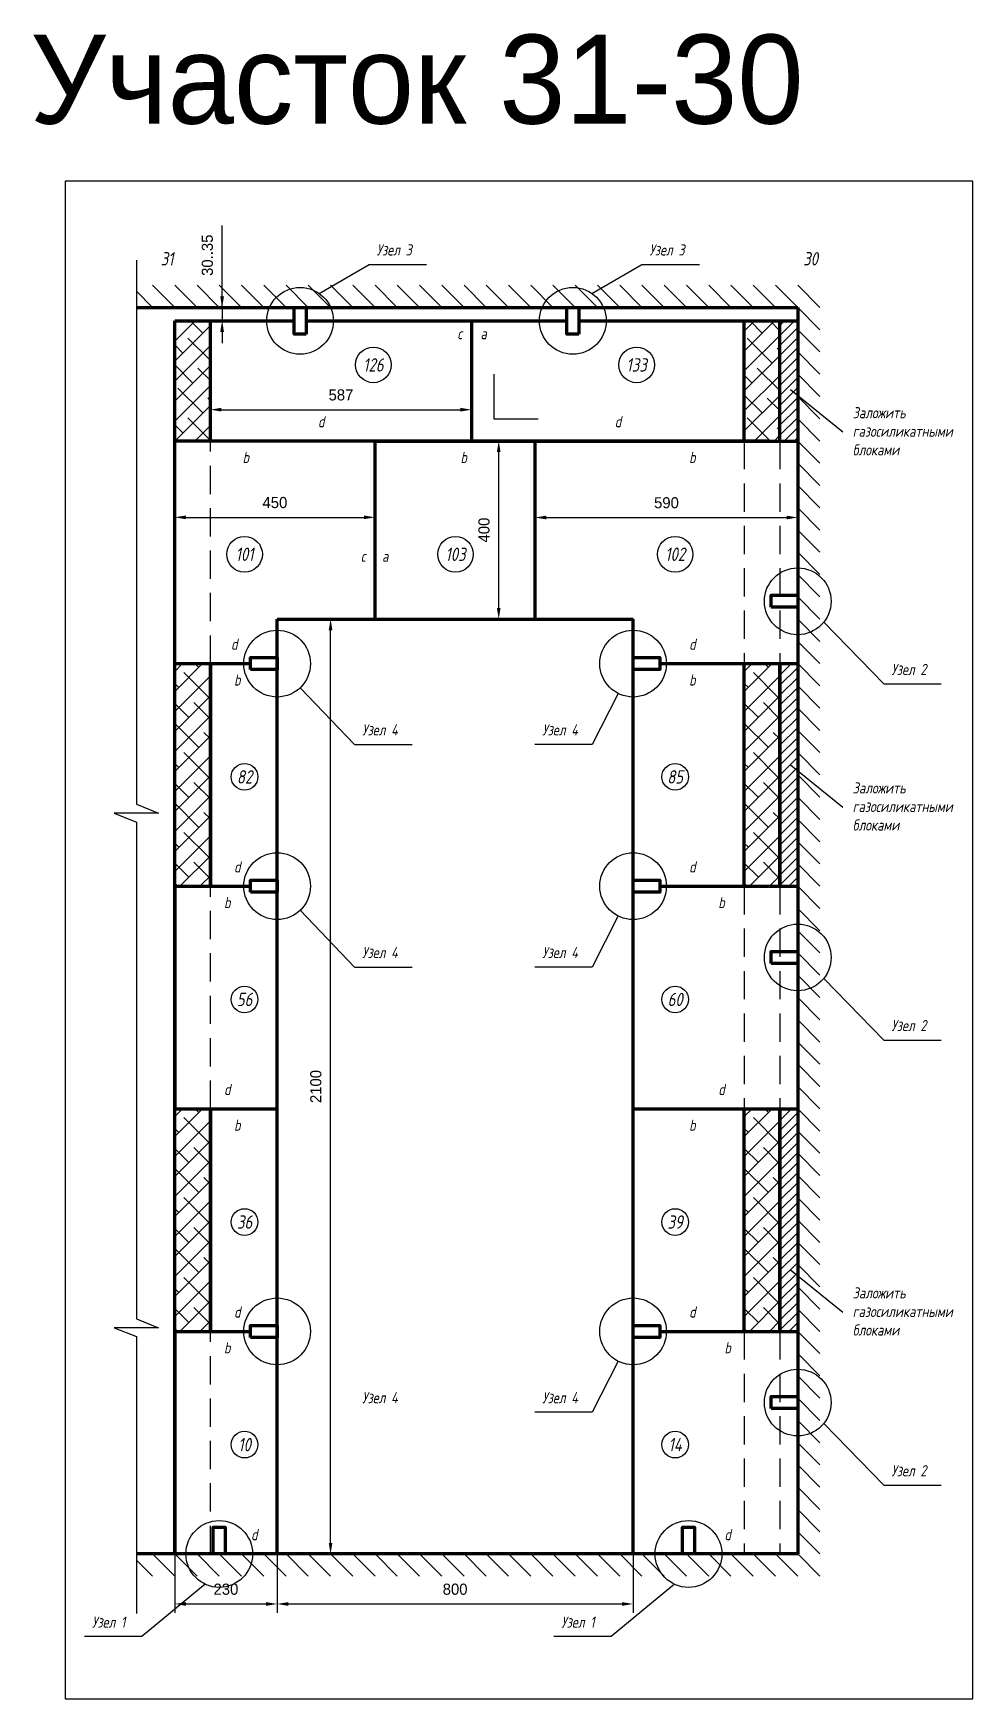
# Model space of a CAD drawing. Header units: millimetres. Extents: x 2143 to 79549, y -71394 to 24143.
# Drawn here: x 67712 to 69823, y -69589 to -65848 of the extents above; entities that cross this region are included whole.
import ezdxf
from ezdxf.enums import TextEntityAlignment as Align

# ---------------------------------------------------------------- set-up
doc = ezdxf.new("R2010")
doc.units = ezdxf.units.MM
doc.header["$PDMODE"] = 34
doc.header["$PDSIZE"] = 50
doc.linetypes.add('DASHED', pattern=[19.05, 12.7, -6.35])
doc.layers.add('01 Перегородки', color=7, linetype='Continuous')
doc.layers.add('100 noprint', color=1, linetype='Continuous', plot=False)
doc.styles.get("Standard").update_dxf_attribs({"font": 'Ubuntu-R.ttf'})
doc.styles.add('ГОСТ-ISOCPEUR', font='isocpeui.ttf', dxfattribs={"width": 0.8})
doc.dimstyles.new('ISO-25', dxfattribs={"dimtxt": 2.5, "dimasz": 2.5, "dimexe": 1.25, "dimexo": 0.625, "dimtad": 1, "dimtxsty": 'Standard', "dimcen": 2.5, "dimadec": 0, "dimazin": 0, "dimtfac": 1, "dimtmove": 0, "dimatfit": 3, "dimfxl": 1, "dimarcsym": 0})

msp = doc.modelspace()

# ---------------------------------------------------------------- texts
at = {"layer": '01 Перегородки', "linetype": 'Continuous', "style": 'ГОСТ-ISOCPEUR', "width": 0.8}
for s, p in [('Узел 3', (68483.407, -66347.045)), ('Узел 3', (69096.407, -66347.045)), ('Узел 2', (69640.218, -67289.346)), ('Узел 4', (68450.766, -67425.239)), ('Узел 4', (68855.62, -67425.239)), ('Узел 4', (68450.766, -67925.239)), ('Узел 4', (68855.62, -67925.239)), ('Узел 2', (69640.218, -68089.346)), ('Узел 4', (68450.766, -68925.239)), ('Узел 4', (68855.62, -68925.239)), ('Узел 2', (69640.218, -69089.346)), ('Узел 1', (67843.738, -69429.346)), ('Узел 1', (68898.332, -69429.346))]:
    msp.add_text(s, height=25, dxfattribs=at).set_placement(p)
at = {"layer": '01 Перегородки', "style": 'ГОСТ-ISOCPEUR', "width": 0.8}
for s, height, p in [('31', 30, (68012.421, -66354.352)), ('30', 30, (69458.572, -66354.352)), ('c', 25, (68670.265, -66522.61)), ('a', 25, (68723.776, -66522.61)), ('126', 30, (68476.053, -66592.772)), ('133', 30, (69067.632, -66592.772)), ('d', 25, (68358.839, -66720.287)), ('d', 25, (69025.839, -66720.287)), ('b', 25, (68189.514, -66800.511)), ('b', 25, (68679.211, -66800.511)), ('b', 25, (69193.057, -66800.511)), ('101', 30, (68186.584, -67018.18)), ('c', 25, (68453.265, -67022.61)), ('a', 25, (68502.669, -67022.61)), ('103', 30, (68660.597, -67018.18)), ('102', 30, (69154.237, -67018.18)), ('d', 25, (68163.46, -67220.287)), ('d', 25, (69193.057, -67220.287)), ('b', 25, (68170.339, -67300.511)), ('b', 25, (69193.057, -67300.511)), ('82', 30, (68186.584, -67518.18)), ('85', 30, (69154.237, -67518.18)), ('d', 25, (68170.339, -67720.287)), ('d', 25, (69193.057, -67720.287)), ('b', 25, (68147.777, -67800.511)), ('b', 25, (69258.544, -67800.511)), ('56', 30, (68186.584, -68018.18)), ('60', 30, (69154.237, -68018.18)), ('d', 25, (68147.777, -68220.287)), ('d', 25, (69258.544, -68220.287)), ('b', 25, (68170.339, -68300.511)), ('b', 25, (69193.057, -68300.511)), ('36', 30, (68186.584, -68518.18)), ('39', 30, (69154.237, -68518.18)), ('d', 25, (68170.339, -68720.287)), ('d', 25, (69193.057, -68720.287)), ('b', 25, (68147.777, -68800.511)), ('b', 25, (69272.335, -68800.511)), ('10', 30, (68186.584, -69018.18)), ('14', 30, (69154.237, -69018.18)), ('d', 25, (68208.431, -69220.287)), ('d', 25, (69272.335, -69220.287))]:
    msp.add_text(s, height=height, dxfattribs=at).set_placement(p, align=Align.MIDDLE)
at = {"layer": '01 Перегородки', "linetype": 'Continuous', "char_height": 25, "width": 227.02363, "attachment_point": 1, "style": 'ГОСТ-ISOCPEUR'}
for insert in [(69553.246, -66687.676), (69553.246, -67530.505), (69553.246, -68664.896)]:
    msp.add_mtext('{Заложить газосиликатными блоками}', dxfattribs=dict(at, insert=insert))
at = {"layer": '100 noprint', "color": 1}
msp.add_text('Участок 31-30', height=200, dxfattribs=at).set_placement((67704.57, -66050.904))

# ---------------------------------------------------------------- blocks, each defined once
blk = doc.blocks.new('*D428')
at = {"layer": '01 Перегородки', "color": 0, "lineweight": -2}
for p, q in [((68029.7, -69263.8), (68029.7, -69396.1)), ((68259.7, -69263.8), (68259.7, -69396.1)), ((68054.7, -69376.1), (68234.7, -69376.1))]:
    blk.add_line(p, q, dxfattribs=at)
at = {"layer": '01 Перегородки', "color": 0}
for points in [[(68054.7, -69372), (68054.7, -69380.3), (68029.7, -69376.1)], [(68234.7, -69380.3), (68234.7, -69372), (68259.7, -69376.1)]]:
    blk.add_solid(points, dxfattribs=at)
at = {"layer": 'Defpoints', "color": 0}
for p in [(68029.7, -69263.8), (68259.7, -69263.8), (68259.7, -69376.1)]:
    blk.add_point(p, dxfattribs=at)
at = {"layer": '01 Перегородки', "color": 0, "insert": (68144.7, -69343.1), "char_height": 25, "attachment_point": 5}
blk.add_mtext('230', dxfattribs=at)
blk = doc.blocks.new('*D429')
at = {"layer": '01 Перегородки', "color": 0, "lineweight": -2}
for p, q in [((68259.7, -69264.4), (68259.7, -69396.1)), ((69059.7, -69263.8), (69059.7, -69396.1)), ((68284.7, -69376.1), (69034.7, -69376.1))]:
    blk.add_line(p, q, dxfattribs=at)
at = {"layer": '01 Перегородки', "color": 0}
for points in [[(68284.7, -69372), (68284.7, -69380.3), (68259.7, -69376.1)], [(69034.7, -69380.3), (69034.7, -69372), (69059.7, -69376.1)]]:
    blk.add_solid(points, dxfattribs=at)
at = {"layer": 'Defpoints', "color": 0}
for p in [(68259.7, -69264.4), (69059.7, -69263.8), (69059.7, -69376.1)]:
    blk.add_point(p, dxfattribs=at)
at = {"layer": '01 Перегородки', "color": 0, "insert": (68659.7, -69343.1), "char_height": 25, "attachment_point": 5}
blk.add_mtext('800', dxfattribs=at)
blk = doc.blocks.new('*D430')
at = {"layer": '01 Перегородки', "color": 0, "lineweight": -2}
for p, q in [((68259.7, -67163.8), (68399.8, -67163.8)), ((68379.8, -69238.8), (68379.8, -67188.8)), ((68259.7, -69263.8), (68399.8, -69263.8))]:
    blk.add_line(p, q, dxfattribs=at)
at = {"layer": '01 Перегородки', "color": 0}
for points in [[(68384, -67188.8), (68375.7, -67188.8), (68379.8, -67163.8)], [(68375.7, -69238.8), (68384, -69238.8), (68379.8, -69263.8)]]:
    blk.add_solid(points, dxfattribs=at)
at = {"layer": 'Defpoints', "color": 0}
for p in [(68259.7, -67163.8), (68379.8, -67163.8), (68259.7, -69263.8)]:
    blk.add_point(p, dxfattribs=at)
at = {"layer": '01 Перегородки', "color": 0, "insert": (68346.8, -68213.8), "char_height": 25, "attachment_point": 5, "rotation": 90}
blk.add_mtext('2100', dxfattribs=at)
blk = doc.blocks.new('*D446')
at = {"layer": '01 Перегородки', "color": 0, "lineweight": -2}
for p, q in [((68029.7, -67263.8), (68029.7, -66915.2)), ((68479.7, -67163.8), (68479.7, -66915.2)), ((68054.7, -66935.2), (68454.7, -66935.2))]:
    blk.add_line(p, q, dxfattribs=at)
at = {"layer": '01 Перегородки', "color": 0}
for points in [[(68054.7, -66931), (68054.7, -66939.4), (68029.7, -66935.2)], [(68454.7, -66939.4), (68454.7, -66931), (68479.7, -66935.2)]]:
    blk.add_solid(points, dxfattribs=at)
at = {"layer": 'Defpoints', "color": 0}
for p in [(68479.7, -66935.2), (68479.7, -67163.8), (68029.7, -67263.8)]:
    blk.add_point(p, dxfattribs=at)
at = {"layer": '01 Перегородки', "color": 0, "insert": (68254.7, -66902.1), "char_height": 25, "attachment_point": 5}
blk.add_mtext('450', dxfattribs=at)
blk = doc.blocks.new('*D447')
at = {"layer": '01 Перегородки', "color": 0, "lineweight": -2}
for p, q in [((68839.7, -67163.8), (68839.7, -66915.6)), ((69429.7, -67163.8), (69429.7, -66915.6)), ((68864.7, -66935.6), (69404.7, -66935.6))]:
    blk.add_line(p, q, dxfattribs=at)
at = {"layer": '01 Перегородки', "color": 0}
for points in [[(68864.7, -66931.5), (68864.7, -66939.8), (68839.7, -66935.6)], [(69404.7, -66939.8), (69404.7, -66931.5), (69429.7, -66935.6)]]:
    blk.add_solid(points, dxfattribs=at)
at = {"layer": 'Defpoints', "color": 0}
for p in [(69429.7, -66935.6), (68839.7, -67163.8), (69429.7, -67163.8)]:
    blk.add_point(p, dxfattribs=at)
at = {"layer": '01 Перегородки', "color": 0, "insert": (69134.7, -66902.6), "char_height": 25, "attachment_point": 5}
blk.add_mtext('590', dxfattribs=at)
blk = doc.blocks.new('*D448')
at = {"layer": '01 Перегородки', "color": 0, "lineweight": -2}
for p, q in [((68839.7, -66763.8), (68737.7, -66763.8)), ((68757.7, -67138.8), (68757.7, -66788.8)), ((68839.7, -67163.8), (68737.7, -67163.8))]:
    blk.add_line(p, q, dxfattribs=at)
at = {"layer": '01 Перегородки', "color": 0}
for points in [[(68761.9, -66788.8), (68753.6, -66788.8), (68757.7, -66763.8)], [(68753.6, -67138.8), (68761.9, -67138.8), (68757.7, -67163.8)]]:
    blk.add_solid(points, dxfattribs=at)
at = {"layer": 'Defpoints', "color": 0}
for p in [(68757.7, -66763.8), (68839.7, -66763.8), (68839.7, -67163.8)]:
    blk.add_point(p, dxfattribs=at)
at = {"layer": '01 Перегородки', "color": 0, "insert": (68724.7, -66963.8), "char_height": 25, "attachment_point": 5, "rotation": 90}
blk.add_mtext('400', dxfattribs=at)
blk = doc.blocks.new('*D457')
at = {"layer": '01 Перегородки', "color": 0, "lineweight": -2}
for p, q in [((68109.7, -66763.8), (68109.7, -66673.4)), ((68134.7, -66693.4), (68671.7, -66693.4)), ((68696.7, -66763.8), (68696.7, -66673.4))]:
    blk.add_line(p, q, dxfattribs=at)
at = {"layer": '01 Перегородки', "color": 0}
for points in [[(68134.7, -66689.2), (68134.7, -66697.5), (68109.7, -66693.4)], [(68671.7, -66697.5), (68671.7, -66689.2), (68696.7, -66693.4)]]:
    blk.add_solid(points, dxfattribs=at)
at = {"layer": 'Defpoints', "color": 0}
for p in [(68696.7, -66693.4), (68109.7, -66763.8), (68696.7, -66763.8)]:
    blk.add_point(p, dxfattribs=at)
at = {"layer": '01 Перегородки', "color": 0, "insert": (68403.2, -66660.3), "char_height": 25, "attachment_point": 5}
blk.add_mtext('587', dxfattribs=at)
blk = doc.blocks.new('*D461')
at = {"layer": '01 Перегородки', "color": 0, "lineweight": -2}
for p, q in [((68136.1, -66463.8), (68136.1, -66279.3)), ((68136.1, -66438.8), (68136.1, -66413.8)), ((67943.3, -66463.8), (68156.1, -66463.8)), ((68136.1, -66463.8), (68136.1, -66493.8)), ((68029.7, -66493.8), (68156.1, -66493.8)), ((68136.1, -66518.8), (68136.1, -66543.8))]:
    blk.add_line(p, q, dxfattribs=at)
at = {"layer": '01 Перегородки', "color": 0}
for points in [[(68131.9, -66438.8), (68140.3, -66438.8), (68136.1, -66463.8)], [(68140.3, -66518.8), (68131.9, -66518.8), (68136.1, -66493.8)]]:
    blk.add_solid(points, dxfattribs=at)
at = {"layer": 'Defpoints', "color": 0}
for p in [(67943.3, -66463.8), (68029.7, -66493.8), (68136.1, -66493.8)]:
    blk.add_point(p, dxfattribs=at)
at = {"layer": '01 Перегородки', "color": 0, "insert": (68103, -66346.5), "char_height": 25, "attachment_point": 5, "rotation": 90}
blk.add_mtext('30..35', dxfattribs=at)

# ---------------------------------------------------------------- dimensions: what is measured, and where the dimension line sits
at = {"layer": '01 Перегородки'}
dim = msp.add_linear_dim(base=(68136.097, -66493.801), p1=(67943.322, -66463.801), p2=(68029.705, -66493.801), angle=90, text='30..35', dimstyle='ISO-25', override={"dimtxt": 25, "dimasz": 25, "dimexe": 20, "dimexo": 0, "dimgap": 20}, dxfattribs=at)
dim.commit()
dim.dimension.update_dxf_attribs({"geometry": '*D461', "text_midpoint": (68136.097, -66346.542), "dimtype": 160})
dim = msp.add_linear_dim(base=(68696.705, -66693.367), p1=(68109.705, -66763.801), p2=(68696.705, -66763.801), dimstyle='ISO-25', override={"dimtxt": 25, "dimasz": 25, "dimexe": 20, "dimexo": 0, "dimgap": 20}, dxfattribs=at)
dim.commit()
dim.dimension.update_dxf_attribs({"geometry": '*D457', "text_midpoint": (68403.205, -66693.367), "dimtype": 160})
dim = msp.add_linear_dim(base=(68757.738, -66763.801), p1=(68839.705, -67163.801), p2=(68839.705, -66763.801), angle=90, dimstyle='ISO-25', override={"dimtxt": 25, "dimasz": 25, "dimexe": 20, "dimexo": 0, "dimgap": 20}, dxfattribs=at)
dim.commit()
dim.dimension.update_dxf_attribs({"geometry": '*D448', "text_midpoint": (68724.678, -66963.801)})
for base, p1, p2, picture, middle in [((68479.705, -66935.207), (68029.705, -67263.801), (68479.705, -67163.801), '*D446', (68254.705, -66902.148)), ((69429.705, -66935.623), (68839.705, -67163.801), (69429.705, -67163.801), '*D447', (69134.705, -66902.564)), ((68259.705, -69376.144), (68029.705, -69263.801), (68259.705, -69263.801), '*D428', (68144.705, -69343.085)), ((69059.705, -69376.144), (68259.705, -69264.426), (69059.705, -69263.801), '*D429', (68659.705, -69343.085))]:
    dim = msp.add_linear_dim(base=base, p1=p1, p2=p2, dimstyle='ISO-25', override={"dimtxt": 25, "dimasz": 25, "dimexe": 20, "dimexo": 0, "dimgap": 20}, dxfattribs=at)
    dim.commit()
    dim.dimension.update_dxf_attribs({"geometry": picture, "text_midpoint": middle})
dim = msp.add_linear_dim(base=(68379.829, -67163.801), p1=(68259.705, -69263.801), p2=(68259.705, -67163.801), angle=90, dimstyle='ISO-25', override={"dimtxt": 25, "dimasz": 25, "dimexe": 20, "dimexo": 0, "dimgap": 20}, dxfattribs=at)
dim.commit()
dim.dimension.update_dxf_attribs({"geometry": '*D430', "text_midpoint": (68379.829, -68213.801), "dimtype": 160})

# ---------------------------------------------------------------- hatches: boundary and pattern name
at = {"layer": '01 Перегородки'}
h = msp.add_hatch(dxfattribs=at)
h.set_pattern_fill('ANSI38', color=256, scale=10, style=0)
h.paths.add_polyline_path([(68109.705, -66763.801), (68109.705, -66493.801), (68029.705, -66493.801), (68029.705, -66763.801)])
h = msp.add_hatch(dxfattribs=at)
h.set_pattern_fill('ANSI38', color=256, scale=10, style=0)
h.paths.add_polyline_path([(69389.705, -66763.801), (69389.705, -66493.801), (69309.705, -66493.801), (69309.705, -66763.801)])
h = msp.add_hatch(dxfattribs=at)
h.set_pattern_fill('ANSI31', color=256, scale=5, style=0)
h.paths.add_polyline_path([(69429.705, -66763.801), (69429.705, -66493.801), (69389.705, -66493.801), (69389.705, -66763.801)])
h = msp.add_hatch(dxfattribs=at)
h.set_pattern_fill('ANSI38', color=256, scale=10, style=0)
h.set_pattern_definition([(45, (2101.192, 1000), (-22.45064, 22.45064), []), (135, (2101.192, 1000), (-67.351921, 22.45064), [79.375, -47.625])])
h.paths.add_polyline_path([(68109.705, -67763.801), (68109.705, -67263.801), (68029.705, -67263.801), (68029.705, -67763.801)])
h = msp.add_hatch(dxfattribs=at)
h.set_pattern_fill('ANSI38', color=256, scale=10, style=0)
h.set_pattern_definition([(45, (3381.192, 1000), (-22.45064, 22.45064), []), (135, (3381.192, 1000), (-67.351921, 22.45064), [79.375, -47.625])])
h.paths.add_polyline_path([(69389.705, -67763.801), (69389.705, -67263.801), (69309.705, -67263.801), (69309.705, -67763.801)])
h = msp.add_hatch(dxfattribs=at)
h.set_pattern_fill('ANSI31', color=256, scale=5, style=0)
h.paths.add_polyline_path([(69429.705, -67763.801), (69429.705, -67263.801), (69389.705, -67263.801), (69389.705, -67763.801)])
h = msp.add_hatch(dxfattribs=at)
h.set_pattern_fill('ANSI38', color=256, scale=10, style=0)
h.set_pattern_definition([(45, (2101.192, 0), (-22.45064, 22.45064), []), (135, (2101.192, 0), (-67.351921, 22.45064), [79.375, -47.625])])
h.paths.add_polyline_path([(68109.705, -68763.801), (68109.705, -68263.801), (68029.705, -68263.801), (68029.705, -68763.801)])
h = msp.add_hatch(dxfattribs=at)
h.set_pattern_fill('ANSI38', color=256, scale=10, style=0)
h.set_pattern_definition([(45, (3381.192, 0), (-22.45064, 22.45064), []), (135, (3381.192, 0), (-67.351921, 22.45064), [79.375, -47.625])])
h.paths.add_polyline_path([(69389.705, -68763.801), (69389.705, -68263.801), (69309.705, -68263.801), (69309.705, -68763.801)])
h = msp.add_hatch(dxfattribs=at)
h.set_pattern_fill('ANSI31', color=256, scale=5, style=0)
h.set_pattern_definition([(45, (0, -1000), (-11.2253202, 11.2253202), [])])
h.paths.add_polyline_path([(69429.705, -68763.801), (69429.705, -68263.801), (69389.705, -68263.801), (69389.705, -68763.801)])

# ---------------------------------------------------------------- linework, layer by layer
for p, q in [((67943.322, -66427.418), (67979.705, -66463.801)), ((67979.705, -66413.801), (68029.705, -66463.801)), ((68029.705, -66413.801), (68079.705, -66463.801)), ((68079.705, -66413.801), (68129.705, -66463.801)), ((68129.705, -66413.801), (68179.705, -66463.801)), ((68179.705, -66413.801), (68229.705, -66463.801)), ((68229.705, -66413.801), (68279.705, -66463.801)), ((68279.705, -66413.801), (68329.705, -66463.801)), ((68329.705, -66413.801), (68379.705, -66463.801)), ((68379.705, -66413.801), (68429.705, -66463.801)), ((68429.705, -66413.801), (68479.705, -66463.801)), ((68479.705, -66413.801), (68529.705, -66463.801)), ((68529.705, -66413.801), (68579.705, -66463.801)), ((68579.705, -66413.801), (68629.705, -66463.801)), ((68629.705, -66413.801), (68679.705, -66463.801)), ((68679.705, -66413.801), (68729.705, -66463.801)), ((68729.705, -66413.801), (68779.705, -66463.801)), ((68779.705, -66413.801), (68829.705, -66463.801)), ((68829.705, -66413.801), (68879.705, -66463.801)), ((68879.705, -66413.801), (68929.705, -66463.801)), ((68929.705, -66413.801), (68979.705, -66463.801)), ((68979.705, -66413.801), (69029.705, -66463.801)), ((69029.705, -66413.801), (69079.705, -66463.801)), ((69079.705, -66413.801), (69129.705, -66463.801)), ((69129.705, -66413.801), (69179.705, -66463.801)), ((69179.705, -66413.801), (69229.705, -66463.801)), ((69229.705, -66413.801), (69279.705, -66463.801)), ((69279.705, -66413.801), (69329.705, -66463.801)), ((69329.705, -66413.801), (69379.705, -66463.801)), ((69379.705, -66413.801), (69429.705, -66463.801)), ((69429.705, -66413.801), (69479.705, -66463.801)), ((69429.705, -66463.801), (69479.705, -66513.801)), ((69429.705, -66513.801), (69479.705, -66563.801)), ((69429.705, -66563.801), (69479.705, -66613.801)), ((69429.705, -66613.801), (69479.705, -66663.801)), ((69413.173, -66647.983), (69530.77, -66743.073)), ((69429.705, -66663.801), (69479.705, -66713.801)), ((69429.705, -66713.801), (69479.705, -66763.801)), ((69429.705, -66763.801), (69479.705, -66813.801)), ((69429.705, -66813.801), (69479.705, -66863.801)), ((69429.705, -66863.801), (69479.705, -66913.801)), ((69429.705, -66913.801), (69479.705, -66963.801)), ((69429.705, -66963.801), (69479.705, -67013.801)), ((69429.705, -67013.801), (69479.705, -67063.801)), ((69429.705, -67063.801), (69479.705, -67113.801)), ((69429.705, -67113.801), (69479.705, -67163.801)), ((69429.705, -67163.801), (69479.705, -67213.801)), ((69429.705, -67213.801), (69479.705, -67263.801)), ((69429.705, -67263.801), (69479.705, -67313.801)), ((69429.705, -67313.801), (69479.705, -67363.801)), ((69429.705, -67363.801), (69479.705, -67413.801)), ((69429.705, -67413.801), (69479.705, -67463.801)), ((69429.705, -67463.801), (69479.705, -67513.801)), ((69413.173, -67490.812), (69530.77, -67585.902)), ((69429.705, -67513.801), (69479.705, -67563.801)), ((69429.705, -67563.801), (69479.705, -67613.801)), ((69429.705, -67613.801), (69479.705, -67663.801)), ((69429.705, -67663.801), (69479.705, -67713.801)), ((69429.705, -67713.801), (69479.705, -67763.801)), ((69429.705, -67763.801), (69479.705, -67813.801)), ((69429.705, -67813.801), (69479.705, -67863.801)), ((69429.705, -67863.801), (69479.705, -67913.801)), ((69429.705, -67913.801), (69479.705, -67963.801)), ((69429.705, -67963.801), (69479.705, -68013.801)), ((69429.705, -68013.801), (69479.705, -68063.801)), ((69429.705, -68063.801), (69479.705, -68113.801)), ((69429.705, -68113.801), (69479.705, -68163.801)), ((69429.705, -68163.801), (69479.705, -68213.801)), ((69429.705, -68213.801), (69479.705, -68263.801)), ((69429.705, -68263.801), (69479.705, -68313.801)), ((69429.705, -68313.801), (69479.705, -68363.801)), ((69429.705, -68363.801), (69479.705, -68413.801)), ((69429.705, -68413.801), (69479.705, -68463.801)), ((69429.705, -68463.801), (69479.705, -68513.801)), ((69429.705, -68513.801), (69479.705, -68563.801)), ((69429.705, -68563.801), (69479.705, -68613.801)), ((69413.173, -68625.203), (69530.77, -68720.293)), ((69429.705, -68613.801), (69479.705, -68663.801)), ((69429.705, -68663.801), (69479.705, -68713.801)), ((69429.705, -68713.801), (69479.705, -68763.801)), ((69429.705, -68763.801), (69479.705, -68813.801)), ((69429.705, -68813.801), (69479.705, -68863.801)), ((69429.705, -68863.801), (69479.705, -68913.801)), ((69429.705, -68913.801), (69479.705, -68963.801)), ((69429.705, -68963.801), (69479.705, -69013.801)), ((69429.705, -69013.801), (69479.705, -69063.801)), ((69429.705, -69063.801), (69479.705, -69113.801)), ((69429.705, -69113.801), (69479.705, -69163.801)), ((69429.705, -69163.801), (69479.705, -69213.801)), ((69429.705, -69213.801), (69479.705, -69263.801)), ((67943.322, -69277.418), (67979.705, -69313.801)), ((67979.705, -69263.801), (68029.705, -69313.801)), ((68029.705, -69263.801), (68079.705, -69313.801)), ((68079.705, -69263.801), (68129.705, -69313.801)), ((68129.705, -69263.801), (68179.705, -69313.801)), ((68179.705, -69263.801), (68229.705, -69313.801)), ((68229.705, -69263.801), (68279.705, -69313.801)), ((68279.705, -69263.801), (68329.705, -69313.801)), ((68329.705, -69263.801), (68379.705, -69313.801)), ((68379.705, -69263.801), (68429.705, -69313.801)), ((68429.705, -69263.801), (68479.705, -69313.801)), ((68479.705, -69263.801), (68529.705, -69313.801)), ((68529.705, -69263.801), (68579.705, -69313.801)), ((68579.705, -69263.801), (68629.705, -69313.801)), ((68629.705, -69263.801), (68679.705, -69313.801)), ((68679.705, -69263.801), (68729.705, -69313.801)), ((68729.705, -69263.801), (68779.705, -69313.801)), ((68779.705, -69263.801), (68829.705, -69313.801)), ((68829.705, -69263.801), (68879.705, -69313.801)), ((68879.705, -69263.801), (68929.705, -69313.801)), ((68929.705, -69263.801), (68979.705, -69313.801)), ((68979.705, -69263.801), (69029.705, -69313.801)), ((69029.705, -69263.801), (69079.705, -69313.801)), ((69079.705, -69263.801), (69129.705, -69313.801)), ((69129.705, -69263.801), (69179.705, -69313.801)), ((69179.705, -69263.801), (69229.705, -69313.801)), ((69229.705, -69263.801), (69279.705, -69313.801)), ((69279.705, -69263.801), (69329.705, -69313.801)), ((69329.705, -69263.801), (69379.705, -69313.801)), ((69379.705, -69263.801), (69429.705, -69313.801)), ((69429.705, -69263.801), (69479.705, -69313.801))]:
    msp.add_line(p, q, dxfattribs=at)
at = {"layer": '01 Перегородки', "lineweight": 70}
for p, q in [((67943.322, -66463.801), (69429.705, -66463.801)), ((69429.705, -66463.801), (69429.705, -69263.801)), ((68029.705, -69263.801), (68029.705, -66493.801)), ((68029.705, -66493.801), (68297.785, -66493.801)), ((68109.705, -66763.801), (68109.705, -66493.801)), ((68324.785, -66493.801), (68910.785, -66493.801)), ((68696.705, -66493.801), (68696.705, -66763.801)), ((68937.785, -66493.801), (69429.705, -66493.801)), ((69309.705, -66763.801), (69309.705, -66493.801)), ((69389.705, -66763.801), (69389.705, -66493.801)), ((68479.705, -66763.801), (68029.705, -66763.801)), ((68696.705, -66763.801), (68029.705, -66763.801)), ((68479.705, -67163.801), (68479.705, -66763.801)), ((68479.705, -66763.801), (68839.705, -66763.801)), ((69363.705, -66763.801), (68696.705, -66763.801)), ((68839.705, -67163.801), (68839.705, -66763.801)), ((68839.705, -66763.801), (69429.705, -66763.801)), ((68259.705, -69263.801), (68259.705, -67163.801)), ((68259.705, -67163.801), (69059.705, -67163.801)), ((69059.705, -69263.801), (69059.705, -67163.801)), ((68029.705, -67263.801), (68109.705, -67263.801)), ((68029.705, -67763.801), (68029.705, -67263.801)), ((68109.705, -67763.801), (68109.705, -67263.801)), ((68109.705, -67263.801), (68109.705, -67763.801)), ((68109.705, -67263.801), (68199.705, -67263.801)), ((69119.705, -67263.801), (69429.705, -67263.801)), ((69309.705, -67263.801), (69389.705, -67263.801)), ((69309.705, -67763.801), (69309.705, -67263.801)), ((69389.705, -67763.801), (69389.705, -67263.801)), ((69389.705, -67263.801), (69389.705, -67763.801)), ((68029.705, -68263.801), (68029.705, -67763.801)), ((68029.705, -67763.801), (68029.705, -68263.801)), ((68029.705, -67763.801), (68199.705, -67763.801)), ((68029.705, -67763.801), (68199.705, -67763.801)), ((69119.705, -67763.801), (69429.705, -67763.801)), ((68029.705, -68263.801), (68109.705, -68263.801)), ((68029.705, -68763.801), (68029.705, -68263.801)), ((68109.705, -68763.801), (68109.705, -68263.801)), ((68109.705, -68263.801), (68109.705, -68763.801)), ((68109.705, -68263.801), (68259.705, -68263.801)), ((69059.705, -68263.801), (69429.705, -68263.801)), ((69309.705, -68263.801), (69389.705, -68263.801)), ((69309.705, -68763.801), (69309.705, -68263.801)), ((69389.705, -68763.801), (69389.705, -68263.801)), ((69389.705, -68263.801), (69389.705, -68763.801)), ((68029.705, -69263.801), (68029.705, -68763.801)), ((68029.705, -68763.801), (68029.705, -69263.801)), ((68029.705, -68763.801), (68199.705, -68763.801)), ((69119.705, -68763.801), (69429.705, -68763.801)), ((69429.705, -69263.801), (67943.322, -69263.801))]:
    msp.add_line(p, q, dxfattribs=at)
at = {"layer": '01 Перегородки', "linetype": 'DASHED', "ltscale": 5}
for p, q in [((68109.705, -67263.801), (68109.705, -66763.801)), ((69309.705, -66763.801), (69309.705, -67263.801)), ((69389.705, -66763.801), (69389.705, -67263.801)), ((68109.705, -68263.801), (68109.705, -67763.801)), ((69309.705, -67763.801), (69309.705, -68263.801)), ((69389.705, -67763.801), (69389.705, -68263.801)), ((68109.705, -69263.801), (68109.705, -68763.801)), ((69309.705, -68763.801), (69309.705, -69263.801)), ((69389.705, -68763.801), (69389.705, -69263.801))]:
    msp.add_line(p, q, dxfattribs=at)
at = {"layer": '01 Перегородки'}
for points in [[(67943.322, -66357.714), (67943.322, -67579.707), (67993.322, -67599.707), (67893.322, -67599.707), (67943.322, -67619.707), (67943.322, -68735.614), (67993.322, -68755.614), (67893.322, -68755.614), (67943.322, -68775.614), (67943.322, -69397.235)], [(68354.22, -66432.306), (68466.631, -66367.178), (68595.615, -66367.178)], [(68967.22, -66432.306), (69079.631, -66367.178), (69208.615, -66367.178)], [(68746.705, -66613.801), (68746.705, -66713.801), (68846.705, -66713.801)], [(69488.063, -67170.911), (69623.443, -67309.478), (69752.427, -67309.478)], [(68311.641, -67317.908), (68433.991, -67445.372), (68562.975, -67445.372)], [(69025.842, -67330.721), (68967.828, -67445.372), (68838.845, -67445.372)], [(68311.641, -67817.908), (68433.991, -67945.372), (68562.975, -67945.372)], [(69025.842, -67830.721), (68967.828, -67945.372), (68838.845, -67945.372)], [(69488.063, -67970.911), (69623.443, -68109.478), (69752.427, -68109.478)], [(69025.842, -68830.721), (68967.828, -68945.372), (68838.845, -68945.372)], [(69488.063, -68970.911), (69623.443, -69109.478), (69752.427, -69109.478)], [(68097.883, -69331.715), (67955.946, -69449.478), (67826.962, -69449.478)], [(69152.477, -69331.715), (69010.541, -69449.478), (68881.557, -69449.478)]]:
    msp.add_lwpolyline(points, dxfattribs=at)
at = {"layer": '01 Перегородки', "lineweight": 70, "flags": 128}
for points in [[(68324.785, -66523.801), (68297.785, -66523.801), (68297.785, -66463.801), (68324.785, -66463.801)], [(68937.785, -66523.801), (68910.785, -66523.801), (68910.785, -66463.801), (68937.785, -66463.801)], [(69369.705, -67137.301), (69369.705, -67110.301), (69429.705, -67110.301), (69429.705, -67137.301)], [(68199.705, -67277.301), (68199.705, -67250.301), (68259.705, -67250.301), (68259.705, -67277.301)], [(69059.705, -67277.301), (69059.705, -67250.301), (69119.705, -67250.301), (69119.705, -67277.301)], [(68199.705, -67777.301), (68199.705, -67750.301), (68259.705, -67750.301), (68259.705, -67777.301)], [(69059.705, -67777.301), (69059.705, -67750.301), (69119.705, -67750.301), (69119.705, -67777.301)], [(69369.705, -67937.301), (69369.705, -67910.301), (69429.705, -67910.301), (69429.705, -67937.301)], [(68199.705, -68777.301), (68199.705, -68750.301), (68259.705, -68750.301), (68259.705, -68777.301)], [(69059.705, -68777.301), (69059.705, -68750.301), (69119.705, -68750.301), (69119.705, -68777.301)], [(69369.705, -68937.301), (69369.705, -68910.301), (69429.705, -68910.301), (69429.705, -68937.301)], [(68143.205, -69263.801), (68116.205, -69263.801), (68116.205, -69203.801), (68143.205, -69203.801)], [(69197.799, -69263.801), (69170.799, -69263.801), (69170.799, -69203.801), (69197.799, -69203.801)]]:
    msp.add_lwpolyline(points, close=True, dxfattribs=at)
at = {"layer": '01 Перегородки'}
for centre, radius in [((68311.285, -66493.801), 75), ((68924.285, -66493.801), 75), ((68476.053, -66592.772), 40), ((69067.632, -66592.772), 40), ((68186.584, -67018.18), 40), ((68660.597, -67018.18), 40), ((69154.237, -67018.18), 40), ((69429.705, -67123.801), 75), ((68259.705, -67263.801), 75), ((69059.705, -67263.801), 75), ((68186.584, -67518.18), 30), ((69154.237, -67518.18), 30), ((68259.705, -67763.801), 75), ((69059.705, -67763.801), 75), ((69429.705, -67923.801), 75), ((68186.584, -68018.18), 30), ((69154.237, -68018.18), 30), ((68186.584, -68518.18), 30), ((69154.237, -68518.18), 30), ((68259.705, -68763.801), 75), ((69059.705, -68763.801), 75), ((69429.705, -68923.801), 75), ((68186.584, -69018.18), 30), ((69154.237, -69018.18), 30), ((68129.705, -69263.801), 75), ((69184.299, -69263.801), 75)]:
    msp.add_circle(centre, radius, dxfattribs=at)
at = {"layer": '100 noprint', "color": 1}
msp.add_lwpolyline([(67783.572, -66180.041), (67783.572, -69588.909), (69822.947, -69588.909), (69822.947, -66180.041)], close=True, dxfattribs=at)

msp.set_redraw_order([(e.dxf.handle, doc.entitydb.next_handle()) for e in msp.query("TEXT MTEXT ATTDEF DIMENSION ARC_DIMENSION")])  # texts and dimensions are drawn at this point

doc.saveas('drawing.dxf')
